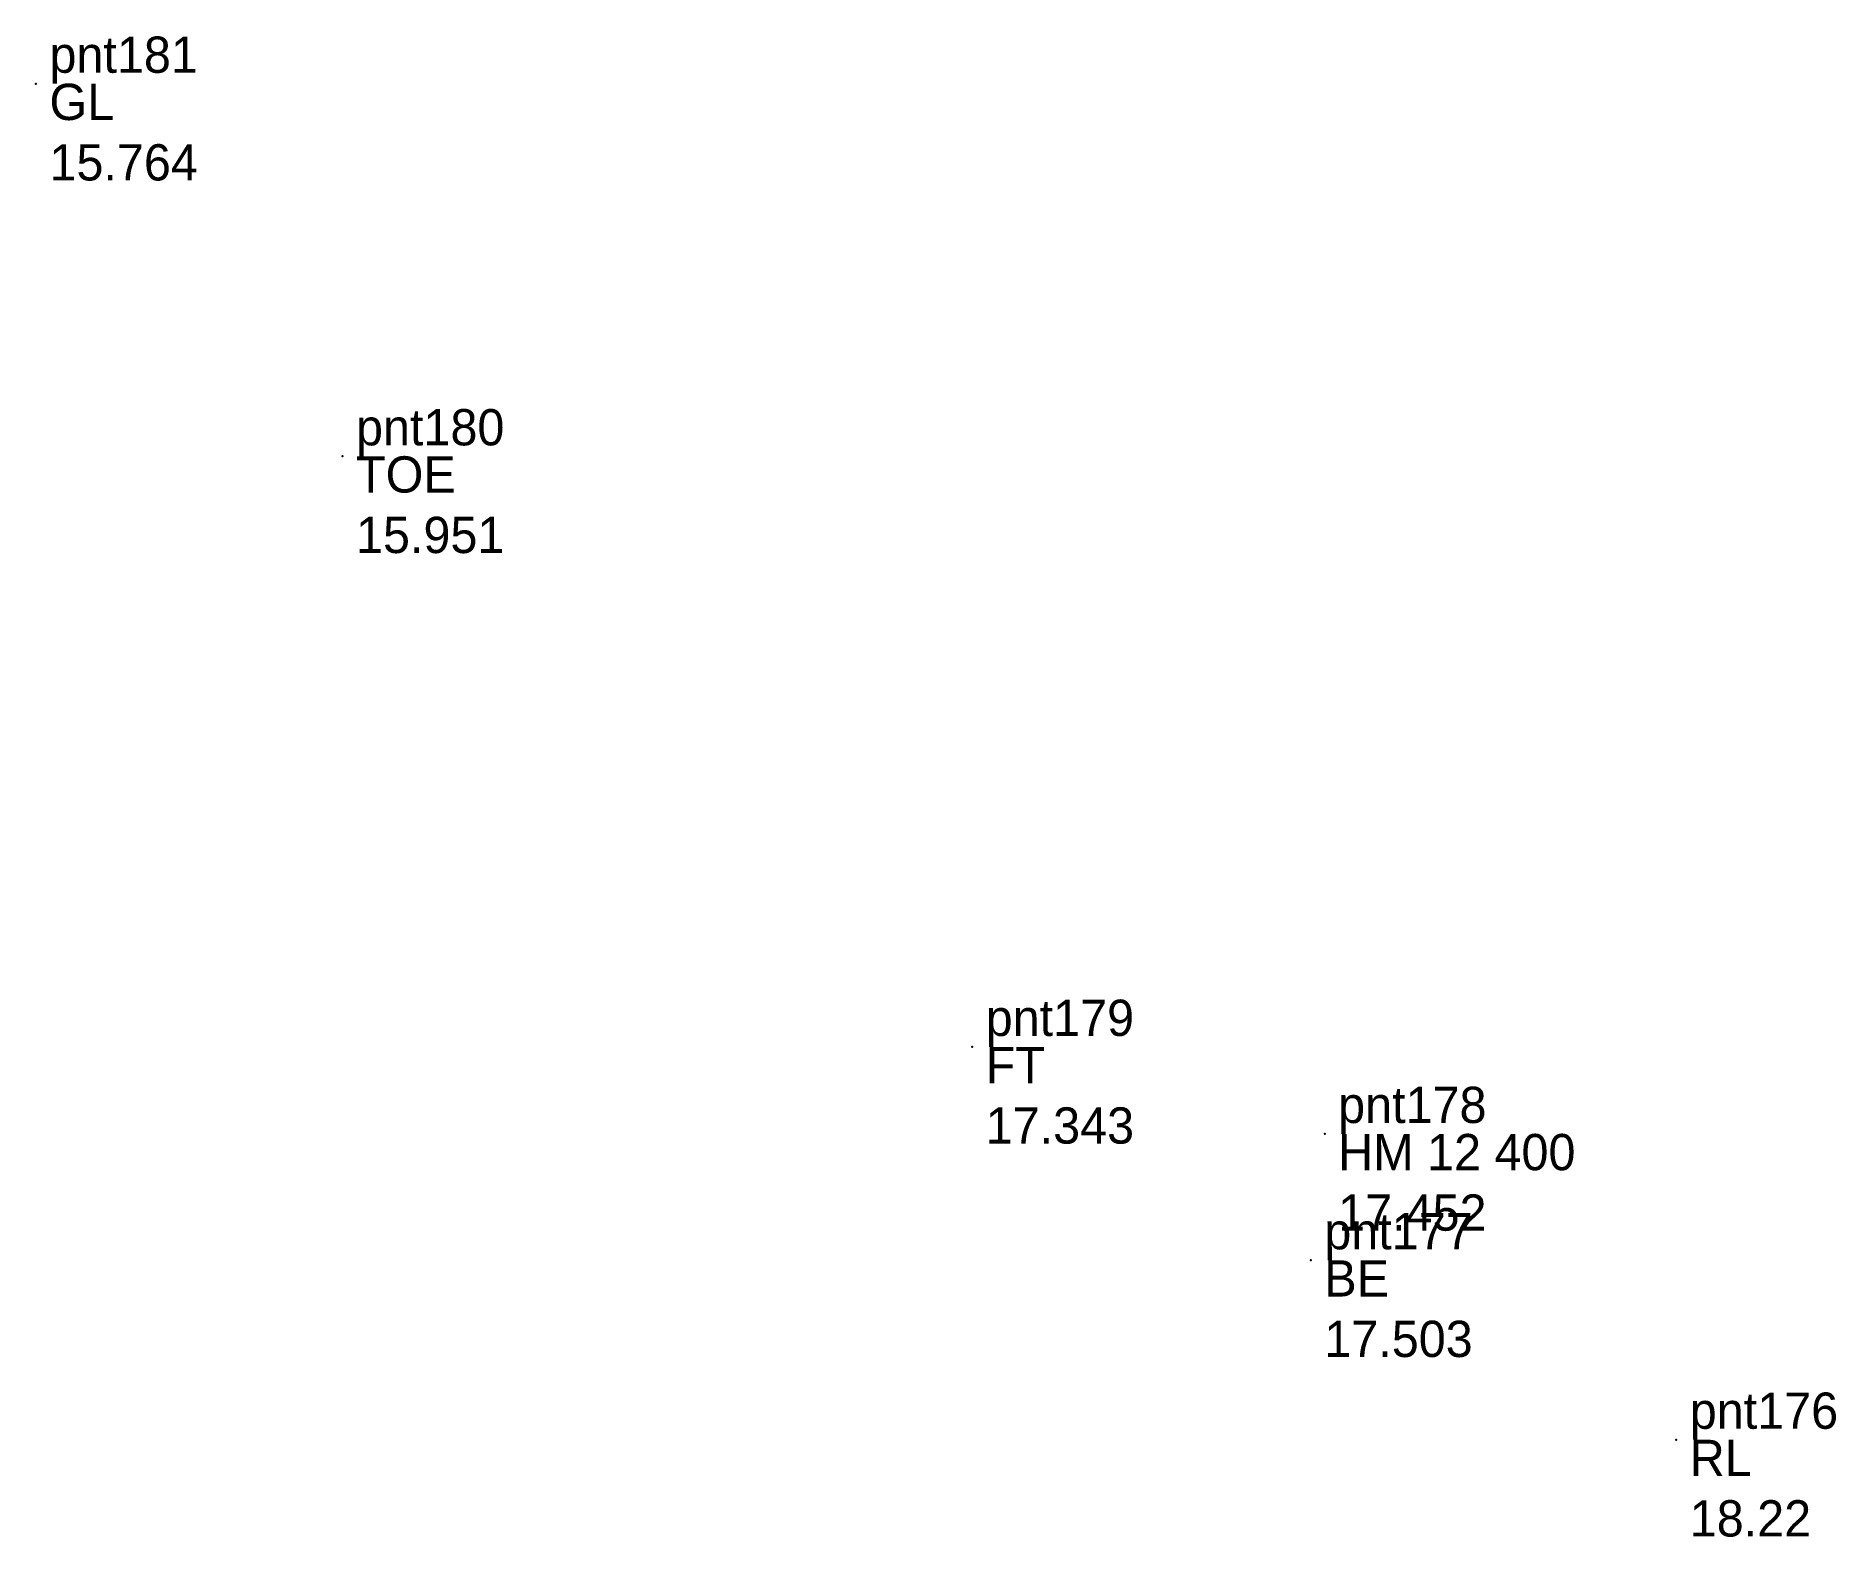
# Model space of a CAD drawing. Header units: metres. Extents: x 169978 to 830021, y 964681 to 1014880.
# Drawn here: x 180011.2 to 180018.64, y 983030.24 to 983036.45 of the extents above; entities that cross this region are included whole.
import ezdxf

# ---------------------------------------------------------------- set-up
doc = ezdxf.new("R2010")
doc.units = ezdxf.units.M

msp = doc.modelspace()

# ---------------------------------------------------------------- texts
at = {"layer": 'TN TO MDU CS L.H.S CH 10-800 TO 14-600_Code', "char_height": 0.15, "attachment_point": 1}
for s, insert, width in [(' GL', (180011.1981, 983036.254, 15.764), 0.45), (' TOE', (180012.4656, 983034.7133, 15.9513), 0.6), (' FT', (180015.0691, 983032.2711, 17.3431), 0.45), (' HM 12 400', (180016.5264, 983031.9111, 17.4524), 1.5), (' BE', (180016.4692, 983031.3887, 17.503), 0.45), (' RL', (180017.9802, 983030.6465, 18.2198), 0.45)]:
    msp.add_mtext(s, dxfattribs=dict(at, insert=insert, width=width))
at = {"layer": 'TN TO MDU CS L.H.S CH 10-800 TO 14-600_Height', "char_height": 0.15, "attachment_point": 1}
for s, insert, width in [('\\P 15.764', (180011.1981, 983036.254, 15.764), 1.08), ('\\P 15.951', (180012.4656, 983034.7133, 15.9513), 1.08), ('\\P 17.343', (180015.0691, 983032.2711, 17.3431), 1.08), ('\\P 17.452', (180016.5264, 983031.9111, 17.4524), 1.08), ('\\P 17.503', (180016.4692, 983031.3887, 17.503), 1.08), ('\\P 18.22', (180017.9802, 983030.6465, 18.2198), 0.96)]:
    msp.add_mtext(s, dxfattribs=dict(at, insert=insert, width=width))
at = {"layer": 'TN TO MDU CS L.H.S CH 10-800 TO 14-600_Name', "char_height": 0.15, "width": 1.05, "attachment_point": 7}
for s, insert in [(' pnt181', (180011.1981, 983036.254, 15.764)), (' pnt180', (180012.4656, 983034.7133, 15.9513)), (' pnt179', (180015.0691, 983032.2711, 17.3431)), (' pnt178', (180016.5264, 983031.9111, 17.4524)), (' pnt177', (180016.4692, 983031.3887, 17.503)), (' pnt176', (180017.9802, 983030.6465, 18.2198))]:
    msp.add_mtext(s, dxfattribs=dict(at, insert=insert))

# ---------------------------------------------------------------- linework, layer by layer
at = {"layer": 'TN TO MDU CS L.H.S CH 10-800 TO 14-600_Survey'}
for p in [(180011.1981, 983036.254, 15.764), (180012.4656, 983034.7133, 15.9513), (180015.0691, 983032.2711, 17.3431), (180016.5264, 983031.9111, 17.4524), (180016.4692, 983031.3887, 17.503), (180017.9802, 983030.6465, 18.2198)]:
    msp.add_point(p, dxfattribs=at)

msp.set_redraw_order([(e.dxf.handle, doc.entitydb.next_handle()) for e in msp.query("TEXT MTEXT ATTDEF DIMENSION ARC_DIMENSION")])  # texts and dimensions are drawn at this point

doc.saveas('drawing.dxf')
